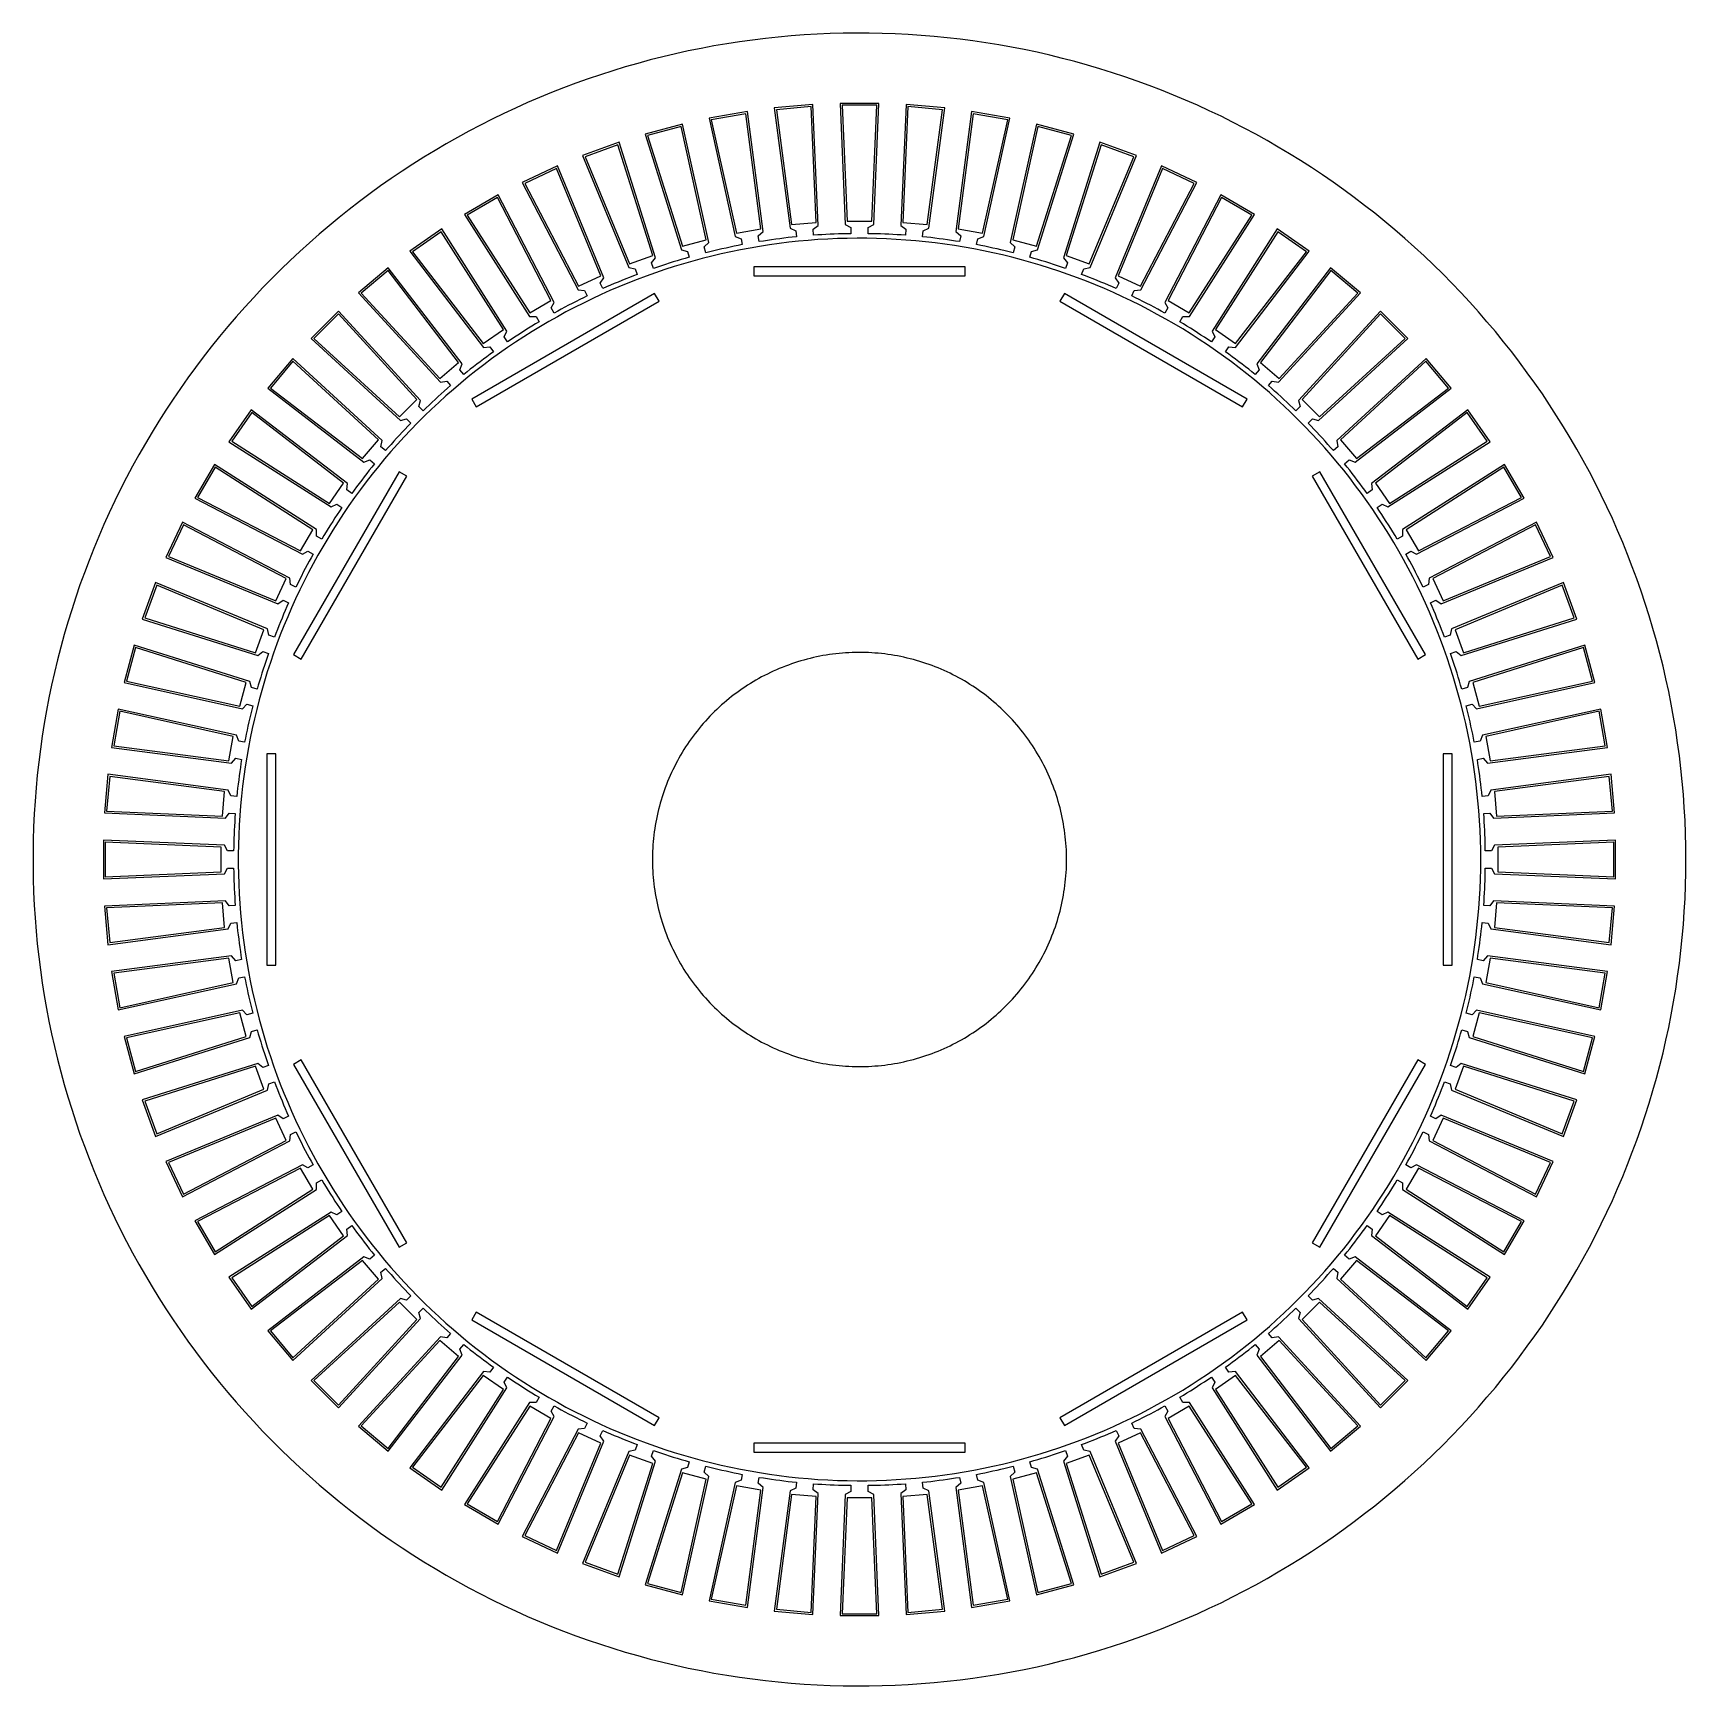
# Model space of a CAD drawing. Header units: metres. Extents: x -126 to 126, y -126 to 126.
import ezdxf

# ---------------------------------------------------------------- set-up
doc = ezdxf.new("R2010")
doc.units = ezdxf.units.M

msp = doc.modelspace()

# ---------------------------------------------------------------- linework, layer by layer
at = {"color": 255}
for points in [[(126.33, 0, 0), (126.31, 1.99, 0), (126.26, 3.98, 0), (126.19, 5.97, 0), (126.08, 7.95, 0), (125.93, 9.94, 0), (125.76, 11.92, 0), (125.56, 13.9, 0), (125.33, 15.87, 0), (125.06, 17.84, 0), (124.76, 19.81, 0), (124.44, 21.77, 0), (124.08, 23.73, 0), (123.69, 25.68, 0), (123.27, 27.63, 0), (122.82, 29.56, 0), (122.34, 31.49, 0), (121.83, 33.42, 0), (121.29, 35.33, 0), (120.71, 37.24, 0), (120.11, 39.13, 0), (119.48, 41.02, 0), (118.82, 42.89, 0), (118.13, 44.76, 0), (117.41, 46.61, 0), (116.66, 48.46, 0), (115.89, 50.29, 0), (115.08, 52.11, 0), (114.24, 53.91, 0), (113.38, 55.71, 0), (112.49, 57.48, 0), (111.57, 59.25, 0), (110.62, 61, 0), (109.65, 62.73, 0), (108.65, 64.45, 0), (107.62, 66.15, 0), (106.56, 67.84, 0), (105.48, 69.51, 0), (104.38, 71.16, 0), (103.24, 72.8, 0), (102.08, 74.41, 0), (100.9, 76.01, 0), (99.69, 77.59, 0), (98.46, 79.15, 0), (97.2, 80.69, 0), (95.91, 82.21, 0), (94.61, 83.71, 0), (93.28, 85.19, 0), (91.92, 86.65, 0), (90.55, 88.09, 0), (89.15, 89.5, 0), (87.73, 90.89, 0), (86.29, 92.26, 0), (84.82, 93.61, 0), (83.34, 94.94, 0), (81.83, 96.24, 0), (80.31, 97.51, 0), (78.76, 98.77, 0), (77.2, 99.99, 0), (75.61, 101.2, 0), (74.01, 102.38, 0), (72.39, 103.53, 0), (70.75, 104.66, 0), (69.09, 105.76, 0), (67.42, 106.83, 0), (65.73, 107.88, 0), (64.02, 108.9, 0), (62.3, 109.9, 0), (60.56, 110.86, 0), (58.81, 111.8, 0), (57.04, 112.72, 0), (55.26, 113.6, 0), (53.46, 114.46, 0), (51.65, 115.28, 0), (49.83, 116.08, 0), (48, 116.85, 0), (46.15, 117.59, 0), (44.29, 118.31, 0), (42.43, 118.99, 0), (40.55, 119.64, 0), (38.66, 120.27, 0), (36.76, 120.86, 0), (34.85, 121.42, 0), (32.94, 121.96, 0), (31.01, 122.46, 0), (29.08, 122.93, 0), (27.14, 123.38, 0), (25.19, 123.79, 0), (23.24, 124.17, 0), (21.28, 124.52, 0), (19.32, 124.84, 0), (17.35, 125.13, 0), (15.38, 125.39, 0), (13.4, 125.61, 0), (11.42, 125.81, 0), (9.44, 125.97, 0), (7.46, 126.11, 0), (5.47, 126.21, 0), (3.48, 126.28, 0), (1.49, 126.32, 0), (-0.5, 126.33, 0), (-2.49, 126.3, 0), (-4.47, 126.25, 0), (-6.46, 126.16, 0), (-8.45, 126.04, 0), (-10.43, 125.89, 0), (-12.41, 125.71, 0), (-14.39, 125.5, 0), (-16.37, 125.26, 0), (-18.34, 124.99, 0), (-20.3, 124.68, 0), (-22.26, 124.35, 0), (-24.22, 123.98, 0), (-26.17, 123.59, 0), (-28.11, 123.16, 0), (-30.05, 122.7, 0), (-31.97, 122.21, 0), (-33.89, 121.69, 0), (-35.81, 121.15, 0), (-37.71, 120.57, 0), (-39.6, 119.96, 0), (-41.49, 119.32, 0), (-43.36, 118.65, 0), (-45.22, 117.95, 0), (-47.08, 117.23, 0), (-48.92, 116.47, 0), (-50.74, 115.69, 0), (-52.56, 114.87, 0), (-54.36, 114.03, 0), (-56.15, 113.16, 0), (-57.93, 112.26, 0), (-59.69, 111.34, 0), (-61.43, 110.38, 0), (-63.16, 109.4, 0), (-64.88, 108.39, 0), (-66.58, 107.36, 0), (-68.26, 106.3, 0), (-69.92, 105.21, 0), (-71.57, 104.09, 0), (-73.2, 102.95, 0), (-74.81, 101.79, 0), (-76.41, 100.6, 0), (-77.98, 99.38, 0), (-79.54, 98.14, 0), (-81.07, 96.88, 0), (-82.59, 95.59, 0), (-84.08, 94.28, 0), (-85.56, 92.94, 0), (-87.01, 91.58, 0), (-88.44, 90.2, 0), (-89.85, 88.8, 0), (-91.24, 87.37, 0), (-92.6, 85.92, 0), (-93.95, 84.45, 0), (-95.26, 82.97, 0), (-96.56, 81.45, 0), (-97.83, 79.92, 0), (-99.08, 78.37, 0), (-100.3, 76.8, 0), (-101.49, 75.22, 0), (-102.67, 73.61, 0), (-103.81, 71.98, 0), (-104.93, 70.34, 0), (-106.03, 68.68, 0), (-107.1, 67, 0), (-108.14, 65.3, 0), (-109.15, 63.59, 0), (-110.14, 61.87, 0), (-111.1, 60.12, 0), (-112.03, 58.37, 0), (-112.94, 56.6, 0), (-113.82, 54.81, 0), (-114.67, 53.01, 0), (-115.49, 51.2, 0), (-116.28, 49.37, 0), (-117.04, 47.54, 0), (-117.77, 45.69, 0), (-118.48, 43.83, 0), (-119.15, 41.96, 0), (-119.8, 40.08, 0), (-120.42, 38.18, 0), (-121, 36.28, 0), (-121.56, 34.37, 0), (-122.09, 32.46, 0), (-122.58, 30.53, 0), (-123.05, 28.59, 0), (-123.48, 26.65, 0), (-123.89, 24.71, 0), (-124.26, 22.75, 0), (-124.6, 20.79, 0), (-124.92, 18.83, 0), (-125.2, 16.86, 0), (-125.45, 14.89, 0), (-125.67, 12.91, 0), (-125.85, 10.93, 0), (-126.01, 8.94, 0), (-126.13, 6.96, 0), (-126.23, 4.97, 0), (-126.29, 2.98, 0), (-126.32, 0.99, 0), (-126.32, -0.99, 0), (-126.29, -2.98, 0), (-126.23, -4.97, 0), (-126.13, -6.96, 0), (-126.01, -8.94, 0), (-125.85, -10.93, 0), (-125.67, -12.91, 0), (-125.45, -14.89, 0), (-125.2, -16.86, 0), (-124.92, -18.83, 0), (-124.6, -20.79, 0), (-124.26, -22.75, 0), (-123.89, -24.71, 0), (-123.48, -26.65, 0), (-123.05, -28.59, 0), (-122.58, -30.53, 0), (-122.09, -32.46, 0), (-121.56, -34.37, 0), (-121, -36.28, 0), (-120.42, -38.18, 0), (-119.8, -40.08, 0), (-119.15, -41.96, 0), (-118.48, -43.83, 0), (-117.77, -45.69, 0), (-117.04, -47.54, 0), (-116.28, -49.37, 0), (-115.49, -51.2, 0), (-114.67, -53.01, 0), (-113.82, -54.81, 0), (-112.94, -56.6, 0), (-112.03, -58.37, 0), (-111.1, -60.12, 0), (-110.14, -61.87, 0), (-109.15, -63.59, 0), (-108.14, -65.3, 0), (-107.1, -67, 0), (-106.03, -68.68, 0), (-104.93, -70.34, 0), (-103.81, -71.98, 0), (-102.67, -73.61, 0), (-101.49, -75.22, 0), (-100.3, -76.8, 0), (-99.08, -78.37, 0), (-97.83, -79.92, 0), (-96.56, -81.45, 0), (-95.26, -82.97, 0), (-93.95, -84.45, 0), (-92.6, -85.92, 0), (-91.24, -87.37, 0), (-89.85, -88.8, 0), (-88.44, -90.2, 0), (-87.01, -91.58, 0), (-85.56, -92.94, 0), (-84.08, -94.28, 0), (-82.59, -95.59, 0), (-81.07, -96.88, 0), (-79.54, -98.14, 0), (-77.98, -99.38, 0), (-76.41, -100.6, 0), (-74.81, -101.79, 0), (-73.2, -102.95, 0), (-71.57, -104.09, 0), (-69.92, -105.21, 0), (-68.26, -106.3, 0), (-66.58, -107.36, 0), (-64.88, -108.39, 0), (-63.16, -109.4, 0), (-61.43, -110.38, 0), (-59.69, -111.34, 0), (-57.93, -112.26, 0), (-56.15, -113.16, 0), (-54.36, -114.03, 0), (-52.56, -114.87, 0), (-50.74, -115.69, 0), (-48.92, -116.47, 0), (-47.08, -117.23, 0), (-45.22, -117.95, 0), (-43.36, -118.65, 0), (-41.49, -119.32, 0), (-39.6, -119.96, 0), (-37.71, -120.57, 0), (-35.81, -121.15, 0), (-33.89, -121.69, 0), (-31.97, -122.21, 0), (-30.05, -122.7, 0), (-28.11, -123.16, 0), (-26.17, -123.59, 0), (-24.22, -123.98, 0), (-22.26, -124.35, 0), (-20.3, -124.68, 0), (-18.34, -124.99, 0), (-16.37, -125.26, 0), (-14.39, -125.5, 0), (-12.41, -125.71, 0), (-10.43, -125.89, 0), (-8.45, -126.04, 0), (-6.46, -126.16, 0), (-4.47, -126.25, 0), (-2.49, -126.3, 0), (-0.5, -126.33, 0), (1.49, -126.32, 0), (3.48, -126.28, 0), (5.47, -126.21, 0), (7.46, -126.11, 0), (9.44, -125.97, 0), (11.42, -125.81, 0), (13.4, -125.61, 0), (15.38, -125.39, 0), (17.35, -125.13, 0), (19.32, -124.84, 0), (21.28, -124.52, 0), (23.24, -124.17, 0), (25.19, -123.79, 0), (27.14, -123.38, 0), (29.08, -122.93, 0), (31.01, -122.46, 0), (32.94, -121.96, 0), (34.85, -121.42, 0), (36.76, -120.86, 0), (38.66, -120.27, 0), (40.55, -119.64, 0), (42.43, -118.99, 0), (44.29, -118.31, 0), (46.15, -117.59, 0), (48, -116.85, 0), (49.83, -116.08, 0), (51.65, -115.28, 0), (53.46, -114.46, 0), (55.26, -113.6, 0), (57.04, -112.72, 0), (58.81, -111.8, 0), (60.56, -110.86, 0), (62.3, -109.9, 0), (64.02, -108.9, 0), (65.73, -107.88, 0), (67.42, -106.83, 0), (69.09, -105.76, 0), (70.75, -104.66, 0), (72.39, -103.53, 0), (74.01, -102.38, 0), (75.61, -101.2, 0), (77.2, -99.99, 0), (78.76, -98.77, 0), (80.31, -97.51, 0), (81.83, -96.24, 0), (83.34, -94.94, 0), (84.82, -93.61, 0), (86.29, -92.26, 0), (87.73, -90.89, 0), (89.15, -89.5, 0), (90.55, -88.09, 0), (91.92, -86.65, 0), (93.28, -85.19, 0), (94.61, -83.71, 0), (95.91, -82.21, 0), (97.2, -80.69, 0), (98.46, -79.15, 0), (99.69, -77.59, 0), (100.9, -76.01, 0), (102.08, -74.41, 0), (103.24, -72.8, 0), (104.38, -71.16, 0), (105.48, -69.51, 0), (106.56, -67.84, 0), (107.62, -66.15, 0), (108.65, -64.45, 0), (109.65, -62.73, 0), (110.62, -61, 0), (111.57, -59.25, 0), (112.49, -57.48, 0), (113.38, -55.71, 0), (114.24, -53.91, 0), (115.08, -52.11, 0), (115.89, -50.29, 0), (116.66, -48.46, 0), (117.41, -46.61, 0), (118.13, -44.76, 0), (118.82, -42.89, 0), (119.48, -41.02, 0), (120.11, -39.13, 0), (120.71, -37.24, 0), (121.29, -35.33, 0), (121.83, -33.42, 0), (122.34, -31.49, 0), (122.82, -29.56, 0), (123.27, -27.63, 0), (123.69, -25.68, 0), (124.08, -23.73, 0), (124.44, -21.77, 0), (124.76, -19.81, 0), (125.06, -17.84, 0), (125.33, -15.87, 0), (125.56, -13.9, 0), (125.76, -11.92, 0), (125.93, -9.94, 0), (126.08, -7.95, 0), (126.19, -5.97, 0), (126.26, -3.98, 0), (126.31, -1.99, 0), (126.33, 0, 0)], [(1.32, 96.58, 0), (2.17, 97.07, 0), (2.97, 115.58, 0), (-2.97, 115.58, 0), (-2.17, 97.07, 0), (-1.32, 96.58, 0), (-1.32, 95.66, 0), (-1.95, 95.65, 0), (-2.59, 95.64, 0), (-3.22, 95.62, 0), (-3.86, 95.59, 0), (-4.49, 95.57, 0), (-5.12, 95.54, 0), (-5.76, 95.5, 0), (-6.39, 95.46, 0), (-7.02, 95.41, 0), (-7.1, 96.33, 0), (-6.3, 96.89, 0), (-7.11, 115.4, 0), (-13.03, 114.88, 0), (-10.62, 96.51, 0), (-9.73, 96.1, 0), (-9.65, 95.18, 0), (-10.28, 95.12, 0), (-10.91, 95.05, 0), (-11.54, 94.97, 0), (-12.17, 94.89, 0), (-12.8, 94.81, 0), (-13.43, 94.73, 0), (-14.06, 94.63, 0), (-14.68, 94.54, 0), (-15.31, 94.44, 0), (-15.47, 95.34, 0), (-14.72, 95.97, 0), (-17.14, 114.34, 0), (-23, 113.31, 0), (-18.99, 95.22, 0), (-18.07, 94.88, 0), (-17.91, 93.98, 0), (-18.54, 93.86, 0), (-19.16, 93.73, 0), (-19.78, 93.61, 0), (-20.4, 93.47, 0), (-21.02, 93.34, 0), (-21.63, 93.19, 0), (-22.25, 93.05, 0), (-22.87, 92.9, 0), (-23.48, 92.75, 0), (-23.72, 93.63, 0), (-23.03, 94.33, 0), (-27.04, 112.41, 0), (-32.78, 110.87, 0), (-27.22, 93.2, 0), (-26.27, 92.95, 0), (-26.04, 92.06, 0), (-26.65, 91.89, 0), (-27.25, 91.71, 0), (-27.86, 91.53, 0), (-28.47, 91.34, 0), (-29.07, 91.15, 0), (-29.67, 90.95, 0), (-30.28, 90.76, 0), (-30.88, 90.55, 0), (-31.48, 90.35, 0), (-31.79, 91.21, 0), (-31.16, 91.96, 0), (-36.74, 109.63, 0), (-42.32, 107.59, 0), (-35.24, 90.48, 0), (-34.27, 90.3, 0), (-33.96, 89.44, 0), (-34.55, 89.22, 0), (-35.14, 88.98, 0), (-35.73, 88.75, 0), (-36.32, 88.51, 0), (-36.9, 88.27, 0), (-37.49, 88.02, 0), (-38.07, 87.77, 0), (-38.65, 87.52, 0), (-39.23, 87.26, 0), (-39.62, 88.09, 0), (-39.06, 88.89, 0), (-46.15, 106.01, 0), (-51.54, 103.5, 0), (-42.99, 87.06, 0), (-42.01, 86.97, 0), (-41.63, 86.14, 0), (-42.2, 85.86, 0), (-42.76, 85.58, 0), (-43.33, 85.3, 0), (-43.9, 85.01, 0), (-44.46, 84.72, 0), (-45.02, 84.42, 0), (-45.58, 84.12, 0), (-46.13, 83.81, 0), (-46.69, 83.51, 0), (-47.15, 84.3, 0), (-46.66, 85.15, 0), (-55.22, 101.58, 0), (-60.36, 98.61, 0), (-50.42, 82.98, 0), (-49.43, 82.98, 0), (-48.98, 82.19, 0), (-49.52, 81.86, 0), (-50.06, 81.53, 0), (-50.6, 81.2, 0), (-51.14, 80.86, 0), (-51.67, 80.52, 0), (-52.2, 80.17, 0), (-52.73, 79.83, 0), (-53.26, 79.48, 0), (-53.79, 79.12, 0), (-54.31, 79.87, 0), (-53.9, 80.76, 0), (-63.86, 96.38, 0), (-68.73, 92.97, 0), (-57.46, 78.27, 0), (-56.48, 78.36, 0), (-55.95, 77.61, 0), (-56.47, 77.23, 0), (-56.98, 76.86, 0), (-57.48, 76.48, 0), (-57.99, 76.09, 0), (-58.49, 75.71, 0), (-58.99, 75.32, 0), (-59.49, 74.93, 0), (-59.99, 74.53, 0), (-60.48, 74.13, 0), (-61.07, 74.83, 0), (-60.73, 75.76, 0), (-72.02, 90.45, 0), (-76.57, 86.63, 0), (-64.06, 72.97, 0), (-63.09, 73.14, 0), (-62.5, 72.43, 0), (-62.98, 72.02, 0), (-63.46, 71.6, 0), (-63.93, 71.18, 0), (-64.4, 70.75, 0), (-64.87, 70.32, 0), (-65.33, 69.89, 0), (-65.8, 69.46, 0), (-66.25, 69.02, 0), (-66.71, 68.58, 0), (-67.36, 69.23, 0), (-67.11, 70.18, 0), (-79.63, 83.83, 0), (-83.83, 79.63, 0), (-70.18, 67.11, 0), (-69.23, 67.36, 0), (-68.58, 66.71, 0), (-69.02, 66.25, 0), (-69.46, 65.8, 0), (-69.89, 65.33, 0), (-70.32, 64.87, 0), (-70.75, 64.4, 0), (-71.18, 63.93, 0), (-71.6, 63.46, 0), (-72.02, 62.98, 0), (-72.43, 62.5, 0), (-73.14, 63.09, 0), (-72.97, 64.06, 0), (-86.63, 76.57, 0), (-90.45, 72.02, 0), (-75.76, 60.73, 0), (-74.83, 61.07, 0), (-74.13, 60.48, 0), (-74.53, 59.99, 0), (-74.93, 59.49, 0), (-75.32, 58.99, 0), (-75.71, 58.49, 0), (-76.09, 57.99, 0), (-76.48, 57.48, 0), (-76.86, 56.98, 0), (-77.23, 56.47, 0), (-77.61, 55.95, 0), (-78.36, 56.48, 0), (-78.27, 57.46, 0), (-92.97, 68.73, 0), (-96.38, 63.86, 0), (-80.76, 53.9, 0), (-79.87, 54.31, 0), (-79.12, 53.79, 0), (-79.48, 53.26, 0), (-79.83, 52.73, 0), (-80.17, 52.2, 0), (-80.52, 51.67, 0), (-80.86, 51.14, 0), (-81.2, 50.6, 0), (-81.53, 50.06, 0), (-81.86, 49.52, 0), (-82.19, 48.98, 0), (-82.98, 49.43, 0), (-82.98, 50.42, 0), (-98.61, 60.36, 0), (-101.58, 55.22, 0), (-85.15, 46.66, 0), (-84.3, 47.15, 0), (-83.51, 46.69, 0), (-83.81, 46.13, 0), (-84.12, 45.58, 0), (-84.42, 45.02, 0), (-84.72, 44.46, 0), (-85.01, 43.9, 0), (-85.3, 43.33, 0), (-85.58, 42.76, 0), (-85.86, 42.2, 0), (-86.14, 41.63, 0), (-86.97, 42.01, 0), (-87.06, 42.99, 0), (-103.5, 51.54, 0), (-106.01, 46.15, 0), (-88.89, 39.06, 0), (-88.09, 39.62, 0), (-87.26, 39.23, 0), (-87.52, 38.65, 0), (-87.77, 38.07, 0), (-88.02, 37.49, 0), (-88.27, 36.9, 0), (-88.51, 36.32, 0), (-88.75, 35.73, 0), (-88.98, 35.14, 0), (-89.22, 34.55, 0), (-89.44, 33.96, 0), (-90.3, 34.27, 0), (-90.48, 35.24, 0), (-107.59, 42.32, 0), (-109.63, 36.74, 0), (-91.96, 31.16, 0), (-91.21, 31.79, 0), (-90.35, 31.48, 0), (-90.55, 30.88, 0), (-90.76, 30.28, 0), (-90.95, 29.67, 0), (-91.15, 29.07, 0), (-91.34, 28.47, 0), (-91.53, 27.86, 0), (-91.71, 27.25, 0), (-91.89, 26.65, 0), (-92.06, 26.04, 0), (-92.95, 26.27, 0), (-93.2, 27.22, 0), (-110.87, 32.78, 0), (-112.41, 27.04, 0), (-94.33, 23.03, 0), (-93.63, 23.72, 0), (-92.75, 23.48, 0), (-92.9, 22.87, 0), (-93.05, 22.25, 0), (-93.19, 21.63, 0), (-93.34, 21.02, 0), (-93.47, 20.4, 0), (-93.61, 19.78, 0), (-93.73, 19.16, 0), (-93.86, 18.54, 0), (-93.98, 17.91, 0), (-94.88, 18.07, 0), (-95.22, 18.99, 0), (-113.31, 23, 0), (-114.34, 17.14, 0), (-95.97, 14.72, 0), (-95.34, 15.47, 0), (-94.44, 15.31, 0), (-94.54, 14.68, 0), (-94.63, 14.06, 0), (-94.73, 13.43, 0), (-94.81, 12.8, 0), (-94.89, 12.17, 0), (-94.97, 11.54, 0), (-95.05, 10.91, 0), (-95.12, 10.28, 0), (-95.18, 9.65, 0), (-96.1, 9.73, 0), (-96.51, 10.62, 0), (-114.88, 13.03, 0), (-115.4, 7.11, 0), (-96.89, 6.3, 0), (-96.33, 7.1, 0), (-95.41, 7.02, 0), (-95.46, 6.39, 0), (-95.5, 5.76, 0), (-95.54, 5.12, 0), (-95.57, 4.49, 0), (-95.59, 3.86, 0), (-95.62, 3.22, 0), (-95.64, 2.59, 0), (-95.65, 1.95, 0), (-95.66, 1.32, 0), (-96.58, 1.32, 0), (-97.07, 2.17, 0), (-115.58, 2.97, 0), (-115.58, -2.97, 0), (-97.07, -2.17, 0), (-96.58, -1.32, 0), (-95.66, -1.32, 0), (-95.65, -1.95, 0), (-95.64, -2.59, 0), (-95.62, -3.22, 0), (-95.59, -3.86, 0), (-95.57, -4.49, 0), (-95.54, -5.12, 0), (-95.5, -5.76, 0), (-95.46, -6.39, 0), (-95.41, -7.02, 0), (-96.33, -7.1, 0), (-96.89, -6.3, 0), (-115.4, -7.11, 0), (-114.88, -13.03, 0), (-96.51, -10.62, 0), (-96.1, -9.73, 0), (-95.18, -9.65, 0), (-95.12, -10.28, 0), (-95.05, -10.91, 0), (-94.97, -11.54, 0), (-94.89, -12.17, 0), (-94.81, -12.8, 0), (-94.73, -13.43, 0), (-94.63, -14.06, 0), (-94.54, -14.68, 0), (-94.44, -15.31, 0), (-95.34, -15.47, 0), (-95.97, -14.72, 0), (-114.34, -17.14, 0), (-113.31, -23, 0), (-95.22, -18.99, 0), (-94.88, -18.07, 0), (-93.98, -17.91, 0), (-93.86, -18.54, 0), (-93.73, -19.16, 0), (-93.61, -19.78, 0), (-93.47, -20.4, 0), (-93.34, -21.02, 0), (-93.19, -21.63, 0), (-93.05, -22.25, 0), (-92.9, -22.87, 0), (-92.75, -23.48, 0), (-93.63, -23.72, 0), (-94.33, -23.03, 0), (-112.41, -27.04, 0), (-110.87, -32.78, 0), (-93.2, -27.22, 0), (-92.95, -26.27, 0), (-92.06, -26.04, 0), (-91.89, -26.65, 0), (-91.71, -27.25, 0), (-91.53, -27.86, 0), (-91.34, -28.47, 0), (-91.15, -29.07, 0), (-90.95, -29.67, 0), (-90.76, -30.28, 0), (-90.55, -30.88, 0), (-90.35, -31.48, 0), (-91.21, -31.79, 0), (-91.96, -31.16, 0), (-109.63, -36.74, 0), (-107.59, -42.32, 0), (-90.48, -35.24, 0), (-90.3, -34.27, 0), (-89.44, -33.96, 0), (-89.22, -34.55, 0), (-88.98, -35.14, 0), (-88.75, -35.73, 0), (-88.51, -36.32, 0), (-88.27, -36.9, 0), (-88.02, -37.49, 0), (-87.77, -38.07, 0), (-87.52, -38.65, 0), (-87.26, -39.23, 0), (-88.09, -39.62, 0), (-88.89, -39.06, 0), (-106.01, -46.15, 0), (-103.5, -51.54, 0), (-87.06, -42.99, 0), (-86.97, -42.01, 0), (-86.14, -41.63, 0), (-85.86, -42.2, 0), (-85.58, -42.76, 0), (-85.3, -43.33, 0), (-85.01, -43.9, 0), (-84.72, -44.46, 0), (-84.42, -45.02, 0), (-84.12, -45.58, 0), (-83.81, -46.13, 0), (-83.51, -46.69, 0), (-84.3, -47.15, 0), (-85.15, -46.66, 0), (-101.58, -55.22, 0), (-98.61, -60.36, 0), (-82.98, -50.42, 0), (-82.98, -49.43, 0), (-82.19, -48.98, 0), (-81.86, -49.52, 0), (-81.53, -50.06, 0), (-81.2, -50.6, 0), (-80.86, -51.14, 0), (-80.52, -51.67, 0), (-80.17, -52.2, 0), (-79.83, -52.73, 0), (-79.48, -53.26, 0), (-79.12, -53.79, 0), (-79.87, -54.31, 0), (-80.76, -53.9, 0), (-96.38, -63.86, 0), (-92.97, -68.73, 0), (-78.27, -57.46, 0), (-78.36, -56.48, 0), (-77.61, -55.95, 0), (-77.23, -56.47, 0), (-76.86, -56.98, 0), (-76.48, -57.48, 0), (-76.09, -57.99, 0), (-75.71, -58.49, 0), (-75.32, -58.99, 0), (-74.93, -59.49, 0), (-74.53, -59.99, 0), (-74.13, -60.48, 0), (-74.83, -61.07, 0), (-75.76, -60.73, 0), (-90.45, -72.02, 0), (-86.63, -76.57, 0), (-72.97, -64.06, 0), (-73.14, -63.09, 0), (-72.43, -62.5, 0), (-72.02, -62.98, 0), (-71.6, -63.46, 0), (-71.18, -63.93, 0), (-70.75, -64.4, 0), (-70.32, -64.87, 0), (-69.89, -65.33, 0), (-69.46, -65.8, 0), (-69.02, -66.25, 0), (-68.58, -66.71, 0), (-69.23, -67.36, 0), (-70.18, -67.11, 0), (-83.83, -79.63, 0), (-79.63, -83.83, 0), (-67.11, -70.18, 0), (-67.36, -69.23, 0), (-66.71, -68.58, 0), (-66.25, -69.02, 0), (-65.8, -69.46, 0), (-65.33, -69.89, 0), (-64.87, -70.32, 0), (-64.4, -70.75, 0), (-63.93, -71.18, 0), (-63.46, -71.6, 0), (-62.98, -72.02, 0), (-62.5, -72.43, 0), (-63.09, -73.14, 0), (-64.06, -72.97, 0), (-76.57, -86.63, 0), (-72.02, -90.45, 0), (-60.73, -75.76, 0), (-61.07, -74.83, 0), (-60.48, -74.13, 0), (-59.99, -74.53, 0), (-59.49, -74.93, 0), (-58.99, -75.32, 0), (-58.49, -75.71, 0), (-57.99, -76.09, 0), (-57.48, -76.48, 0), (-56.98, -76.86, 0), (-56.47, -77.23, 0), (-55.95, -77.61, 0), (-56.48, -78.36, 0), (-57.46, -78.27, 0), (-68.73, -92.97, 0), (-63.86, -96.38, 0), (-53.9, -80.76, 0), (-54.31, -79.87, 0), (-53.79, -79.12, 0), (-53.26, -79.48, 0), (-52.73, -79.83, 0), (-52.2, -80.17, 0), (-51.67, -80.52, 0), (-51.14, -80.86, 0), (-50.6, -81.2, 0), (-50.06, -81.53, 0), (-49.52, -81.86, 0), (-48.98, -82.19, 0), (-49.43, -82.98, 0), (-50.42, -82.98, 0), (-60.36, -98.61, 0), (-55.22, -101.58, 0), (-46.66, -85.15, 0), (-47.15, -84.3, 0), (-46.69, -83.51, 0), (-46.13, -83.81, 0), (-45.58, -84.12, 0), (-45.02, -84.42, 0), (-44.46, -84.72, 0), (-43.9, -85.01, 0), (-43.33, -85.3, 0), (-42.76, -85.58, 0), (-42.2, -85.86, 0), (-41.63, -86.14, 0), (-42.01, -86.97, 0), (-42.99, -87.06, 0), (-51.54, -103.5, 0), (-46.15, -106.01, 0), (-39.06, -88.89, 0), (-39.62, -88.09, 0), (-39.23, -87.26, 0), (-38.65, -87.52, 0), (-38.07, -87.77, 0), (-37.49, -88.02, 0), (-36.9, -88.27, 0), (-36.32, -88.51, 0), (-35.73, -88.75, 0), (-35.14, -88.98, 0), (-34.55, -89.22, 0), (-33.96, -89.44, 0), (-34.27, -90.3, 0), (-35.24, -90.48, 0), (-42.32, -107.59, 0), (-36.74, -109.63, 0), (-31.16, -91.96, 0), (-31.79, -91.21, 0), (-31.48, -90.35, 0), (-30.88, -90.55, 0), (-30.28, -90.76, 0), (-29.67, -90.95, 0), (-29.07, -91.15, 0), (-28.47, -91.34, 0), (-27.86, -91.53, 0), (-27.25, -91.71, 0), (-26.65, -91.89, 0), (-26.04, -92.06, 0), (-26.27, -92.95, 0), (-27.22, -93.2, 0), (-32.78, -110.87, 0), (-27.04, -112.41, 0), (-23.03, -94.33, 0), (-23.72, -93.63, 0), (-23.48, -92.75, 0), (-22.87, -92.9, 0), (-22.25, -93.05, 0), (-21.63, -93.19, 0), (-21.02, -93.34, 0), (-20.4, -93.47, 0), (-19.78, -93.61, 0), (-19.16, -93.73, 0), (-18.54, -93.86, 0), (-17.91, -93.98, 0), (-18.07, -94.88, 0), (-18.99, -95.22, 0), (-23, -113.31, 0), (-17.14, -114.34, 0), (-14.72, -95.97, 0), (-15.47, -95.34, 0), (-15.31, -94.44, 0), (-14.68, -94.54, 0), (-14.06, -94.63, 0), (-13.43, -94.73, 0), (-12.8, -94.81, 0), (-12.17, -94.89, 0), (-11.54, -94.97, 0), (-10.91, -95.05, 0), (-10.28, -95.12, 0), (-9.65, -95.18, 0), (-9.73, -96.1, 0), (-10.62, -96.51, 0), (-13.03, -114.88, 0), (-7.11, -115.4, 0), (-6.3, -96.89, 0), (-7.1, -96.33, 0), (-7.02, -95.41, 0), (-6.39, -95.46, 0), (-5.76, -95.5, 0), (-5.12, -95.54, 0), (-4.49, -95.57, 0), (-3.86, -95.59, 0), (-3.22, -95.62, 0), (-2.59, -95.64, 0), (-1.95, -95.65, 0), (-1.32, -95.66, 0), (-1.32, -96.58, 0), (-2.17, -97.07, 0), (-2.97, -115.58, 0), (2.97, -115.58, 0), (2.17, -97.07, 0), (1.32, -96.58, 0), (1.32, -95.66, 0), (1.95, -95.65, 0), (2.59, -95.64, 0), (3.22, -95.62, 0), (3.86, -95.59, 0), (4.49, -95.57, 0), (5.12, -95.54, 0), (5.76, -95.5, 0), (6.39, -95.46, 0), (7.02, -95.41, 0), (7.1, -96.33, 0), (6.3, -96.89, 0), (7.11, -115.4, 0), (13.03, -114.88, 0), (10.62, -96.51, 0), (9.73, -96.1, 0), (9.65, -95.18, 0), (10.28, -95.12, 0), (10.91, -95.05, 0), (11.54, -94.97, 0), (12.17, -94.89, 0), (12.8, -94.81, 0), (13.43, -94.73, 0), (14.06, -94.63, 0), (14.68, -94.54, 0), (15.31, -94.44, 0), (15.47, -95.34, 0), (14.72, -95.97, 0), (17.14, -114.34, 0), (23, -113.31, 0), (18.99, -95.22, 0), (18.07, -94.88, 0), (17.91, -93.98, 0), (18.54, -93.86, 0), (19.16, -93.73, 0), (19.78, -93.61, 0), (20.4, -93.47, 0), (21.02, -93.34, 0), (21.63, -93.19, 0), (22.25, -93.05, 0), (22.87, -92.9, 0), (23.48, -92.75, 0), (23.72, -93.63, 0), (23.03, -94.33, 0), (27.04, -112.41, 0), (32.78, -110.87, 0), (27.22, -93.2, 0), (26.27, -92.95, 0), (26.04, -92.06, 0), (26.65, -91.89, 0), (27.25, -91.71, 0), (27.86, -91.53, 0), (28.47, -91.34, 0), (29.07, -91.15, 0), (29.67, -90.95, 0), (30.28, -90.76, 0), (30.88, -90.55, 0), (31.48, -90.35, 0), (31.79, -91.21, 0), (31.16, -91.96, 0), (36.74, -109.63, 0), (42.32, -107.59, 0), (35.24, -90.48, 0), (34.27, -90.3, 0), (33.96, -89.44, 0), (34.55, -89.22, 0), (35.14, -88.98, 0), (35.73, -88.75, 0), (36.32, -88.51, 0), (36.9, -88.27, 0), (37.49, -88.02, 0), (38.07, -87.77, 0), (38.65, -87.52, 0), (39.23, -87.26, 0), (39.62, -88.09, 0), (39.06, -88.89, 0), (46.15, -106.01, 0), (51.54, -103.5, 0), (42.99, -87.06, 0), (42.01, -86.97, 0), (41.63, -86.14, 0), (42.2, -85.86, 0), (42.76, -85.58, 0), (43.33, -85.3, 0), (43.9, -85.01, 0), (44.46, -84.72, 0), (45.02, -84.42, 0), (45.58, -84.12, 0), (46.13, -83.81, 0), (46.69, -83.51, 0), (47.15, -84.3, 0), (46.66, -85.15, 0), (55.22, -101.58, 0), (60.36, -98.61, 0), (50.42, -82.98, 0), (49.43, -82.98, 0), (48.98, -82.19, 0), (49.52, -81.86, 0), (50.06, -81.53, 0), (50.6, -81.2, 0), (51.14, -80.86, 0), (51.67, -80.52, 0), (52.2, -80.17, 0), (52.73, -79.83, 0), (53.26, -79.48, 0), (53.79, -79.12, 0), (54.31, -79.87, 0), (53.9, -80.76, 0), (63.86, -96.38, 0), (68.73, -92.97, 0), (57.46, -78.27, 0), (56.48, -78.36, 0), (55.95, -77.61, 0), (56.47, -77.23, 0), (56.98, -76.86, 0), (57.48, -76.48, 0), (57.99, -76.09, 0), (58.49, -75.71, 0), (58.99, -75.32, 0), (59.49, -74.93, 0), (59.99, -74.53, 0), (60.48, -74.13, 0), (61.07, -74.83, 0), (60.73, -75.76, 0), (72.02, -90.45, 0), (76.57, -86.63, 0), (64.06, -72.97, 0), (63.09, -73.14, 0), (62.5, -72.43, 0), (62.98, -72.02, 0), (63.46, -71.6, 0), (63.93, -71.18, 0), (64.4, -70.75, 0), (64.87, -70.32, 0), (65.33, -69.89, 0), (65.8, -69.46, 0), (66.25, -69.02, 0), (66.71, -68.58, 0), (67.36, -69.23, 0), (67.11, -70.18, 0), (79.63, -83.83, 0), (83.83, -79.63, 0), (70.18, -67.11, 0), (69.23, -67.36, 0), (68.58, -66.71, 0), (69.02, -66.25, 0), (69.46, -65.8, 0), (69.89, -65.33, 0), (70.32, -64.87, 0), (70.75, -64.4, 0), (71.18, -63.93, 0), (71.6, -63.46, 0), (72.02, -62.98, 0), (72.43, -62.5, 0), (73.14, -63.09, 0), (72.97, -64.06, 0), (86.63, -76.57, 0), (90.45, -72.02, 0), (75.76, -60.73, 0), (74.83, -61.07, 0), (74.13, -60.48, 0), (74.53, -59.99, 0), (74.93, -59.49, 0), (75.32, -58.99, 0), (75.71, -58.49, 0), (76.09, -57.99, 0), (76.48, -57.48, 0), (76.86, -56.98, 0), (77.23, -56.47, 0), (77.61, -55.95, 0), (78.36, -56.48, 0), (78.27, -57.46, 0), (92.97, -68.73, 0), (96.38, -63.86, 0), (80.76, -53.9, 0), (79.87, -54.31, 0), (79.12, -53.79, 0), (79.48, -53.26, 0), (79.83, -52.73, 0), (80.17, -52.2, 0), (80.52, -51.67, 0), (80.86, -51.14, 0), (81.2, -50.6, 0), (81.53, -50.06, 0), (81.86, -49.52, 0), (82.19, -48.98, 0), (82.98, -49.43, 0), (82.98, -50.42, 0), (98.61, -60.36, 0), (101.58, -55.22, 0), (85.15, -46.66, 0), (84.3, -47.15, 0), (83.51, -46.69, 0), (83.81, -46.13, 0), (84.12, -45.58, 0), (84.42, -45.02, 0), (84.72, -44.46, 0), (85.01, -43.9, 0), (85.3, -43.33, 0), (85.58, -42.76, 0), (85.86, -42.2, 0), (86.14, -41.63, 0), (86.97, -42.01, 0), (87.06, -42.99, 0), (103.5, -51.54, 0), (106.01, -46.15, 0), (88.89, -39.06, 0), (88.09, -39.62, 0), (87.26, -39.23, 0), (87.52, -38.65, 0), (87.77, -38.07, 0), (88.02, -37.49, 0), (88.27, -36.9, 0), (88.51, -36.32, 0), (88.75, -35.73, 0), (88.98, -35.14, 0), (89.22, -34.55, 0), (89.44, -33.96, 0), (90.3, -34.27, 0), (90.48, -35.24, 0), (107.59, -42.32, 0), (109.63, -36.74, 0), (91.96, -31.16, 0), (91.21, -31.79, 0), (90.35, -31.48, 0), (90.55, -30.88, 0), (90.76, -30.28, 0), (90.95, -29.67, 0), (91.15, -29.07, 0), (91.34, -28.47, 0), (91.53, -27.86, 0), (91.71, -27.25, 0), (91.89, -26.65, 0), (92.06, -26.04, 0), (92.95, -26.27, 0), (93.2, -27.22, 0), (110.87, -32.78, 0), (112.41, -27.04, 0), (94.33, -23.03, 0), (93.63, -23.72, 0), (92.75, -23.48, 0), (92.9, -22.87, 0), (93.05, -22.25, 0), (93.19, -21.63, 0), (93.34, -21.02, 0), (93.47, -20.4, 0), (93.61, -19.78, 0), (93.73, -19.16, 0), (93.86, -18.54, 0), (93.98, -17.91, 0), (94.88, -18.07, 0), (95.22, -18.99, 0), (113.31, -23, 0), (114.34, -17.14, 0), (95.97, -14.72, 0), (95.34, -15.47, 0), (94.44, -15.31, 0), (94.54, -14.68, 0), (94.63, -14.06, 0), (94.73, -13.43, 0), (94.81, -12.8, 0), (94.89, -12.17, 0), (94.97, -11.54, 0), (95.05, -10.91, 0), (95.12, -10.28, 0), (95.18, -9.65, 0), (96.1, -9.73, 0), (96.51, -10.62, 0), (114.88, -13.03, 0), (115.4, -7.11, 0), (96.89, -6.3, 0), (96.33, -7.1, 0), (95.41, -7.02, 0), (95.46, -6.39, 0), (95.5, -5.76, 0), (95.54, -5.12, 0), (95.57, -4.49, 0), (95.59, -3.86, 0), (95.62, -3.22, 0), (95.64, -2.59, 0), (95.65, -1.95, 0), (95.66, -1.32, 0), (96.58, -1.32, 0), (97.07, -2.17, 0), (115.58, -2.97, 0), (115.58, 2.97, 0), (97.07, 2.17, 0), (96.58, 1.32, 0), (95.66, 1.32, 0), (95.65, 1.95, 0), (95.64, 2.59, 0), (95.62, 3.22, 0), (95.59, 3.86, 0), (95.57, 4.49, 0), (95.54, 5.12, 0), (95.5, 5.76, 0), (95.46, 6.39, 0), (95.41, 7.02, 0), (96.33, 7.1, 0), (96.89, 6.3, 0), (115.4, 7.11, 0), (114.88, 13.03, 0), (96.51, 10.62, 0), (96.1, 9.73, 0), (95.18, 9.65, 0), (95.12, 10.28, 0), (95.05, 10.91, 0), (94.97, 11.54, 0), (94.89, 12.17, 0), (94.81, 12.8, 0), (94.73, 13.43, 0), (94.63, 14.06, 0), (94.54, 14.68, 0), (94.44, 15.31, 0), (95.34, 15.47, 0), (95.97, 14.72, 0), (114.34, 17.14, 0), (113.31, 23, 0), (95.22, 18.99, 0), (94.88, 18.07, 0), (93.98, 17.91, 0), (93.86, 18.54, 0), (93.73, 19.16, 0), (93.61, 19.78, 0), (93.47, 20.4, 0), (93.34, 21.02, 0), (93.19, 21.63, 0), (93.05, 22.25, 0), (92.9, 22.87, 0), (92.75, 23.48, 0), (93.63, 23.72, 0), (94.33, 23.03, 0), (112.41, 27.04, 0), (110.87, 32.78, 0), (93.2, 27.22, 0), (92.95, 26.27, 0), (92.06, 26.04, 0), (91.89, 26.65, 0), (91.71, 27.25, 0), (91.53, 27.86, 0), (91.34, 28.47, 0), (91.15, 29.07, 0), (90.95, 29.67, 0), (90.76, 30.28, 0), (90.55, 30.88, 0), (90.35, 31.48, 0), (91.21, 31.79, 0), (91.96, 31.16, 0), (109.63, 36.74, 0), (107.59, 42.32, 0), (90.48, 35.24, 0), (90.3, 34.27, 0), (89.44, 33.96, 0), (89.22, 34.55, 0), (88.98, 35.14, 0), (88.75, 35.73, 0), (88.51, 36.32, 0), (88.27, 36.9, 0), (88.02, 37.49, 0), (87.77, 38.07, 0), (87.52, 38.65, 0), (87.26, 39.23, 0), (88.09, 39.62, 0), (88.89, 39.06, 0), (106.01, 46.15, 0), (103.5, 51.54, 0), (87.06, 42.99, 0), (86.97, 42.01, 0), (86.14, 41.63, 0), (85.86, 42.2, 0), (85.58, 42.76, 0), (85.3, 43.33, 0), (85.01, 43.9, 0), (84.72, 44.46, 0), (84.42, 45.02, 0), (84.12, 45.58, 0), (83.81, 46.13, 0), (83.51, 46.69, 0), (84.3, 47.15, 0), (85.15, 46.66, 0), (101.58, 55.22, 0), (98.61, 60.36, 0), (82.98, 50.42, 0), (82.98, 49.43, 0), (82.19, 48.98, 0), (81.86, 49.52, 0), (81.53, 50.06, 0), (81.2, 50.6, 0), (80.86, 51.14, 0), (80.52, 51.67, 0), (80.17, 52.2, 0), (79.83, 52.73, 0), (79.48, 53.26, 0), (79.12, 53.79, 0), (79.87, 54.31, 0), (80.76, 53.9, 0), (96.38, 63.86, 0), (92.97, 68.73, 0), (78.27, 57.46, 0), (78.36, 56.48, 0), (77.61, 55.95, 0), (77.23, 56.47, 0), (76.86, 56.98, 0), (76.48, 57.48, 0), (76.09, 57.99, 0), (75.71, 58.49, 0), (75.32, 58.99, 0), (74.93, 59.49, 0), (74.53, 59.99, 0), (74.13, 60.48, 0), (74.83, 61.07, 0), (75.76, 60.73, 0), (90.45, 72.02, 0), (86.63, 76.57, 0), (72.97, 64.06, 0), (73.14, 63.09, 0), (72.43, 62.5, 0), (72.02, 62.98, 0), (71.6, 63.46, 0), (71.18, 63.93, 0), (70.75, 64.4, 0), (70.32, 64.87, 0), (69.89, 65.33, 0), (69.46, 65.8, 0), (69.02, 66.25, 0), (68.58, 66.71, 0), (69.23, 67.36, 0), (70.18, 67.11, 0), (83.83, 79.63, 0), (79.63, 83.83, 0), (67.11, 70.18, 0), (67.36, 69.23, 0), (66.71, 68.58, 0), (66.25, 69.02, 0), (65.8, 69.46, 0), (65.33, 69.89, 0), (64.87, 70.32, 0), (64.4, 70.75, 0), (63.93, 71.18, 0), (63.46, 71.6, 0), (62.98, 72.02, 0), (62.5, 72.43, 0), (63.09, 73.14, 0), (64.06, 72.97, 0), (76.57, 86.63, 0), (72.02, 90.45, 0), (60.73, 75.76, 0), (61.07, 74.83, 0), (60.48, 74.13, 0), (59.99, 74.53, 0), (59.49, 74.93, 0), (58.99, 75.32, 0), (58.49, 75.71, 0), (57.99, 76.09, 0), (57.48, 76.48, 0), (56.98, 76.86, 0), (56.47, 77.23, 0), (55.95, 77.61, 0), (56.48, 78.36, 0), (57.46, 78.27, 0), (68.73, 92.97, 0), (63.86, 96.38, 0), (53.9, 80.76, 0), (54.31, 79.87, 0), (53.79, 79.12, 0), (53.26, 79.48, 0), (52.73, 79.83, 0), (52.2, 80.17, 0), (51.67, 80.52, 0), (51.14, 80.86, 0), (50.6, 81.2, 0), (50.06, 81.53, 0), (49.52, 81.86, 0), (48.98, 82.19, 0), (49.43, 82.98, 0), (50.42, 82.98, 0), (60.36, 98.61, 0), (55.22, 101.58, 0), (46.66, 85.15, 0), (47.15, 84.3, 0), (46.69, 83.51, 0), (46.13, 83.81, 0), (45.58, 84.12, 0), (45.02, 84.42, 0), (44.46, 84.72, 0), (43.9, 85.01, 0), (43.33, 85.3, 0), (42.76, 85.58, 0), (42.2, 85.86, 0), (41.63, 86.14, 0), (42.01, 86.97, 0), (42.99, 87.06, 0), (51.54, 103.5, 0), (46.15, 106.01, 0), (39.06, 88.89, 0), (39.62, 88.09, 0), (39.23, 87.26, 0), (38.65, 87.52, 0), (38.07, 87.77, 0), (37.49, 88.02, 0), (36.9, 88.27, 0), (36.32, 88.51, 0), (35.73, 88.75, 0), (35.14, 88.98, 0), (34.55, 89.22, 0), (33.96, 89.44, 0), (34.27, 90.3, 0), (35.24, 90.48, 0), (42.32, 107.59, 0), (36.74, 109.63, 0), (31.16, 91.96, 0), (31.79, 91.21, 0), (31.48, 90.35, 0), (30.88, 90.55, 0), (30.28, 90.76, 0), (29.67, 90.95, 0), (29.07, 91.15, 0), (28.47, 91.34, 0), (27.86, 91.53, 0), (27.25, 91.71, 0), (26.65, 91.89, 0), (26.04, 92.06, 0), (26.27, 92.95, 0), (27.22, 93.2, 0), (32.78, 110.87, 0), (27.04, 112.41, 0), (23.03, 94.33, 0), (23.72, 93.63, 0), (23.48, 92.75, 0), (22.87, 92.9, 0), (22.25, 93.05, 0), (21.63, 93.19, 0), (21.02, 93.34, 0), (20.4, 93.47, 0), (19.78, 93.61, 0), (19.16, 93.73, 0), (18.54, 93.86, 0), (17.91, 93.98, 0), (18.07, 94.88, 0), (18.99, 95.22, 0), (23, 113.31, 0), (17.14, 114.34, 0), (14.72, 95.97, 0), (15.47, 95.34, 0), (15.31, 94.44, 0), (14.68, 94.54, 0), (14.06, 94.63, 0), (13.43, 94.73, 0), (12.8, 94.81, 0), (12.17, 94.89, 0), (11.54, 94.97, 0), (10.91, 95.05, 0), (10.28, 95.12, 0), (9.65, 95.18, 0), (9.73, 96.1, 0), (10.62, 96.51, 0), (13.03, 114.88, 0), (7.11, 115.4, 0), (6.3, 96.89, 0), (7.1, 96.33, 0), (7.02, 95.41, 0), (6.39, 95.46, 0), (5.76, 95.5, 0), (5.12, 95.54, 0), (4.49, 95.57, 0), (3.86, 95.59, 0), (3.22, 95.62, 0), (2.59, 95.64, 0), (1.95, 95.65, 0), (1.32, 95.66, 0), (1.32, 96.58, 0)], [(-15.1, 96.41, 0), (-17.39, 113.99, 0), (-22.65, 113.07, 0), (-18.79, 95.76, 0), (-15.1, 96.41, 0)], [(-6.64, 97.36, 0), (-7.39, 115.08, 0), (-12.71, 114.61, 0), (-10.37, 97.04, 0), (-6.64, 97.36, 0)], [(1.87, 97.57, 0), (2.67, 115.28, 0), (-2.67, 115.28, 0), (-1.87, 97.57, 0), (1.87, 97.57, 0)], [(10.37, 97.04, 0), (12.71, 114.61, 0), (7.39, 115.08, 0), (6.64, 97.36, 0), (10.37, 97.04, 0)], [(18.79, 95.76, 0), (22.65, 113.07, 0), (17.39, 113.99, 0), (15.1, 96.41, 0), (18.79, 95.76, 0)], [(-23.45, 94.73, 0), (-27.26, 112.04, 0), (-32.42, 110.66, 0), (-27.06, 93.76, 0), (-23.45, 94.73, 0)], [(27.06, 93.76, 0), (32.42, 110.66, 0), (27.26, 112.04, 0), (23.45, 94.73, 0), (27.06, 93.76, 0)], [(-31.61, 92.33, 0), (-36.92, 109.24, 0), (-41.94, 107.42, 0), (-35.13, 91.05, 0), (-31.61, 92.33, 0)], [(35.13, 91.05, 0), (41.94, 107.42, 0), (36.92, 109.24, 0), (31.61, 92.33, 0), (35.13, 91.05, 0)], [(-39.54, 89.22, 0), (-46.3, 105.61, 0), (-51.14, 103.35, 0), (-42.93, 87.64, 0), (-39.54, 89.22, 0)], [(42.93, 87.64, 0), (51.14, 103.35, 0), (46.3, 105.61, 0), (39.54, 89.22, 0), (42.93, 87.64, 0)], [(-47.17, 85.44, 0), (-55.33, 101.17, 0), (-59.95, 98.5, 0), (-50.41, 83.56, 0), (-47.17, 85.44, 0)], [(50.41, 83.56, 0), (59.95, 98.5, 0), (55.33, 101.17, 0), (47.17, 85.44, 0), (50.41, 83.56, 0)], [(94.96, 0, 0), (94.95, 1.5, 0), (94.91, 2.99, 0), (94.85, 4.48, 0), (94.77, 5.98, 0), (94.66, 7.47, 0), (94.53, 8.96, 0), (94.38, 10.45, 0), (94.21, 11.93, 0), (94.01, 13.41, 0), (93.78, 14.89, 0), (93.54, 16.37, 0), (93.27, 17.84, 0), (92.97, 19.3, 0), (92.66, 20.77, 0), (92.32, 22.22, 0), (91.96, 23.67, 0), (91.58, 25.12, 0), (91.17, 26.56, 0), (90.74, 27.99, 0), (90.29, 29.41, 0), (89.81, 30.83, 0), (89.32, 32.24, 0), (88.8, 33.65, 0), (88.26, 35.04, 0), (87.69, 36.43, 0), (87.11, 37.8, 0), (86.5, 39.17, 0), (85.88, 40.53, 0), (85.23, 41.87, 0), (84.56, 43.21, 0), (83.87, 44.54, 0), (83.15, 45.85, 0), (82.42, 47.15, 0), (81.67, 48.45, 0), (80.9, 49.73, 0), (80.1, 50.99, 0), (79.29, 52.25, 0), (78.46, 53.49, 0), (77.61, 54.72, 0), (76.73, 55.94, 0), (75.84, 57.14, 0), (74.93, 58.32, 0), (74.01, 59.5, 0), (73.06, 60.65, 0), (72.1, 61.8, 0), (71.11, 62.93, 0), (70.12, 64.04, 0), (69.1, 65.13, 0), (68.06, 66.21, 0), (67.01, 67.28, 0), (65.95, 68.32, 0), (64.86, 69.35, 0), (63.76, 70.37, 0), (62.65, 71.36, 0), (61.51, 72.34, 0), (60.37, 73.3, 0), (59.21, 74.24, 0), (58.03, 75.16, 0), (56.84, 76.07, 0), (55.63, 76.95, 0), (54.41, 77.82, 0), (53.18, 78.67, 0), (51.94, 79.5, 0), (50.68, 80.3, 0), (49.41, 81.09, 0), (48.12, 81.86, 0), (46.83, 82.61, 0), (45.52, 83.33, 0), (44.21, 84.04, 0), (42.88, 84.73, 0), (41.54, 85.39, 0), (40.19, 86.03, 0), (38.83, 86.66, 0), (37.46, 87.26, 0), (36.08, 87.84, 0), (34.69, 88.39, 0), (33.3, 88.93, 0), (31.89, 89.44, 0), (30.48, 89.93, 0), (29.06, 90.4, 0), (27.63, 90.85, 0), (26.2, 91.27, 0), (24.76, 91.67, 0), (23.31, 92.05, 0), (21.86, 92.41, 0), (20.4, 92.74, 0), (18.94, 93.05, 0), (17.47, 93.34, 0), (16, 93.6, 0), (14.52, 93.84, 0), (13.04, 94.06, 0), (11.56, 94.25, 0), (10.07, 94.42, 0), (8.59, 94.57, 0), (7.1, 94.69, 0), (5.6, 94.79, 0), (4.11, 94.87, 0), (2.62, 94.92, 0), (1.12, 94.95, 0), (-0.37, 94.96, 0), (-1.87, 94.94, 0), (-3.36, 94.9, 0), (-4.86, 94.83, 0), (-6.35, 94.75, 0), (-7.84, 94.63, 0), (-9.33, 94.5, 0), (-10.82, 94.34, 0), (-12.3, 94.16, 0), (-13.78, 93.95, 0), (-15.26, 93.72, 0), (-16.73, 93.47, 0), (-18.2, 93.2, 0), (-19.67, 92.9, 0), (-21.13, 92.58, 0), (-22.59, 92.23, 0), (-24.03, 91.87, 0), (-25.48, 91.48, 0), (-26.92, 91.06, 0), (-28.35, 90.63, 0), (-29.77, 90.17, 0), (-31.19, 89.69, 0), (-32.59, 89.19, 0), (-33.99, 88.66, 0), (-35.39, 88.12, 0), (-36.77, 87.55, 0), (-38.14, 86.96, 0), (-39.51, 86.35, 0), (-40.86, 85.72, 0), (-42.21, 85.06, 0), (-43.54, 84.39, 0), (-44.87, 83.69, 0), (-46.18, 82.97, 0), (-47.48, 82.24, 0), (-48.77, 81.48, 0), (-50.04, 80.7, 0), (-51.31, 79.9, 0), (-52.56, 79.08, 0), (-53.8, 78.25, 0), (-55.03, 77.39, 0), (-56.24, 76.51, 0), (-57.44, 75.62, 0), (-58.62, 74.7, 0), (-59.79, 73.77, 0), (-60.94, 72.82, 0), (-62.08, 71.85, 0), (-63.21, 70.87, 0), (-64.31, 69.86, 0), (-65.41, 68.84, 0), (-66.48, 67.8, 0), (-67.54, 66.75, 0), (-68.58, 65.68, 0), (-69.61, 64.59, 0), (-70.62, 63.48, 0), (-71.61, 62.36, 0), (-72.58, 61.23, 0), (-73.54, 60.08, 0), (-74.47, 58.91, 0), (-75.39, 57.73, 0), (-76.29, 56.54, 0), (-77.17, 55.33, 0), (-78.03, 54.11, 0), (-78.88, 52.87, 0), (-79.7, 51.62, 0), (-80.5, 50.36, 0), (-81.29, 49.09, 0), (-82.05, 47.8, 0), (-82.79, 46.5, 0), (-83.51, 45.19, 0), (-84.21, 43.87, 0), (-84.89, 42.54, 0), (-85.55, 41.2, 0), (-86.19, 39.85, 0), (-86.81, 38.49, 0), (-87.4, 37.11, 0), (-87.98, 35.73, 0), (-88.53, 34.34, 0), (-89.06, 32.95, 0), (-89.57, 31.54, 0), (-90.05, 30.12, 0), (-90.52, 28.7, 0), (-90.96, 27.27, 0), (-91.37, 25.84, 0), (-91.77, 24.4, 0), (-92.14, 22.95, 0), (-92.49, 21.49, 0), (-92.82, 20.04, 0), (-93.12, 18.57, 0), (-93.4, 17.1, 0), (-93.66, 15.63, 0), (-93.9, 14.15, 0), (-94.11, 12.67, 0), (-94.3, 11.19, 0), (-94.46, 9.7, 0), (-94.6, 8.21, 0), (-94.72, 6.72, 0), (-94.81, 5.23, 0), (-94.88, 3.74, 0), (-94.93, 2.24, 0), (-94.95, 0.75, 0), (-94.95, -0.75, 0), (-94.93, -2.24, 0), (-94.88, -3.74, 0), (-94.81, -5.23, 0), (-94.72, -6.72, 0), (-94.6, -8.21, 0), (-94.46, -9.7, 0), (-94.3, -11.19, 0), (-94.11, -12.67, 0), (-93.9, -14.15, 0), (-93.66, -15.63, 0), (-93.4, -17.1, 0), (-93.12, -18.57, 0), (-92.82, -20.04, 0), (-92.49, -21.49, 0), (-92.14, -22.95, 0), (-91.77, -24.4, 0), (-91.37, -25.84, 0), (-90.96, -27.27, 0), (-90.52, -28.7, 0), (-90.05, -30.12, 0), (-89.57, -31.54, 0), (-89.06, -32.95, 0), (-88.53, -34.34, 0), (-87.98, -35.73, 0), (-87.4, -37.11, 0), (-86.81, -38.49, 0), (-86.19, -39.85, 0), (-85.55, -41.2, 0), (-84.89, -42.54, 0), (-84.21, -43.87, 0), (-83.51, -45.19, 0), (-82.79, -46.5, 0), (-82.05, -47.8, 0), (-81.29, -49.09, 0), (-80.5, -50.36, 0), (-79.7, -51.62, 0), (-78.88, -52.87, 0), (-78.03, -54.11, 0), (-77.17, -55.33, 0), (-76.29, -56.54, 0), (-75.39, -57.73, 0), (-74.47, -58.91, 0), (-73.54, -60.08, 0), (-72.58, -61.23, 0), (-71.61, -62.36, 0), (-70.62, -63.48, 0), (-69.61, -64.59, 0), (-68.58, -65.68, 0), (-67.54, -66.75, 0), (-66.48, -67.8, 0), (-65.41, -68.84, 0), (-64.31, -69.86, 0), (-63.21, -70.87, 0), (-62.08, -71.85, 0), (-60.94, -72.82, 0), (-59.79, -73.77, 0), (-58.62, -74.7, 0), (-57.44, -75.62, 0), (-56.24, -76.51, 0), (-55.03, -77.39, 0), (-53.8, -78.25, 0), (-52.56, -79.08, 0), (-51.31, -79.9, 0), (-50.04, -80.7, 0), (-48.77, -81.48, 0), (-47.48, -82.24, 0), (-46.18, -82.97, 0), (-44.87, -83.69, 0), (-43.54, -84.39, 0), (-42.21, -85.06, 0), (-40.86, -85.72, 0), (-39.51, -86.35, 0), (-38.14, -86.96, 0), (-36.77, -87.55, 0), (-35.39, -88.12, 0), (-33.99, -88.66, 0), (-32.59, -89.19, 0), (-31.19, -89.69, 0), (-29.77, -90.17, 0), (-28.35, -90.63, 0), (-26.92, -91.06, 0), (-25.48, -91.48, 0), (-24.03, -91.87, 0), (-22.59, -92.23, 0), (-21.13, -92.58, 0), (-19.67, -92.9, 0), (-18.2, -93.2, 0), (-16.73, -93.47, 0), (-15.26, -93.72, 0), (-13.78, -93.95, 0), (-12.3, -94.16, 0), (-10.82, -94.34, 0), (-9.33, -94.5, 0), (-7.84, -94.63, 0), (-6.35, -94.75, 0), (-4.86, -94.83, 0), (-3.36, -94.9, 0), (-1.87, -94.94, 0), (-0.37, -94.96, 0), (1.12, -94.95, 0), (2.62, -94.92, 0), (4.11, -94.87, 0), (5.6, -94.79, 0), (7.1, -94.69, 0), (8.59, -94.57, 0), (10.07, -94.42, 0), (11.56, -94.25, 0), (13.04, -94.06, 0), (14.52, -93.84, 0), (16, -93.6, 0), (17.47, -93.34, 0), (18.94, -93.05, 0), (20.4, -92.74, 0), (21.86, -92.41, 0), (23.31, -92.05, 0), (24.76, -91.67, 0), (26.2, -91.27, 0), (27.63, -90.85, 0), (29.06, -90.4, 0), (30.48, -89.93, 0), (31.89, -89.44, 0), (33.3, -88.93, 0), (34.69, -88.39, 0), (36.08, -87.84, 0), (37.46, -87.26, 0), (38.83, -86.66, 0), (40.19, -86.03, 0), (41.54, -85.39, 0), (42.88, -84.73, 0), (44.21, -84.04, 0), (45.52, -83.33, 0), (46.83, -82.61, 0), (48.12, -81.86, 0), (49.41, -81.09, 0), (50.68, -80.3, 0), (51.94, -79.5, 0), (53.18, -78.67, 0), (54.41, -77.82, 0), (55.63, -76.95, 0), (56.84, -76.07, 0), (58.03, -75.16, 0), (59.21, -74.24, 0), (60.37, -73.3, 0), (61.51, -72.34, 0), (62.65, -71.36, 0), (63.76, -70.37, 0), (64.86, -69.35, 0), (65.95, -68.32, 0), (67.01, -67.28, 0), (68.06, -66.21, 0), (69.1, -65.13, 0), (70.12, -64.04, 0), (71.11, -62.93, 0), (72.1, -61.8, 0), (73.06, -60.65, 0), (74.01, -59.5, 0), (74.93, -58.32, 0), (75.84, -57.14, 0), (76.73, -55.94, 0), (77.61, -54.72, 0), (78.46, -53.49, 0), (79.29, -52.25, 0), (80.1, -50.99, 0), (80.9, -49.73, 0), (81.67, -48.45, 0), (82.42, -47.15, 0), (83.15, -45.85, 0), (83.87, -44.54, 0), (84.56, -43.21, 0), (85.23, -41.87, 0), (85.88, -40.53, 0), (86.5, -39.17, 0), (87.11, -37.8, 0), (87.69, -36.43, 0), (88.26, -35.04, 0), (88.8, -33.65, 0), (89.32, -32.24, 0), (89.81, -30.83, 0), (90.29, -29.41, 0), (90.74, -27.99, 0), (91.17, -26.56, 0), (91.58, -25.12, 0), (91.96, -23.67, 0), (92.32, -22.22, 0), (92.66, -20.77, 0), (92.97, -19.3, 0), (93.27, -17.84, 0), (93.54, -16.37, 0), (93.78, -14.89, 0), (94.01, -13.41, 0), (94.21, -11.93, 0), (94.38, -10.45, 0), (94.53, -8.96, 0), (94.66, -7.47, 0), (94.77, -5.98, 0), (94.85, -4.48, 0), (94.91, -2.99, 0), (94.95, -1.5, 0), (94.96, 0, 0)], [(-54.43, 81, 0), (-63.93, 95.96, 0), (-68.31, 92.9, 0), (-57.5, 78.85, 0), (-54.43, 81, 0)], [(57.5, 78.85, 0), (68.31, 92.9, 0), (63.93, 95.96, 0), (54.43, 81, 0), (57.5, 78.85, 0)], [(-61.28, 75.95, 0), (-72.06, 90.03, 0), (-76.15, 86.59, 0), (-64.15, 73.54, 0), (-61.28, 75.95, 0)], [(16.13, 89.21, 0), (16.13, 90.58, 0), (-16.13, 90.58, 0), (-16.13, 89.21, 0), (16.13, 89.21, 0)], [(64.15, 73.54, 0), (76.15, 86.59, 0), (72.06, 90.03, 0), (61.28, 75.95, 0), (64.15, 73.54, 0)], [(-30.64, 85.32, 0), (-31.32, 86.51, 0), (-59.26, 70.38, 0), (-58.57, 69.19, 0), (-30.64, 85.32, 0)], [(58.57, 69.19, 0), (59.26, 70.38, 0), (31.32, 86.51, 0), (30.64, 85.32, 0), (58.57, 69.19, 0)], [(-67.67, 70.32, 0), (-79.63, 83.4, 0), (-83.4, 79.63, 0), (-70.32, 67.67, 0), (-67.67, 70.32, 0)], [(70.32, 67.67, 0), (83.4, 79.63, 0), (79.63, 83.4, 0), (67.67, 70.32, 0), (70.32, 67.67, 0)], [(-73.54, 64.15, 0), (-86.59, 76.15, 0), (-90.03, 72.06, 0), (-75.95, 61.28, 0), (-73.54, 64.15, 0)], [(75.95, 61.28, 0), (90.03, 72.06, 0), (86.59, 76.15, 0), (73.54, 64.15, 0), (75.95, 61.28, 0)], [(-78.85, 57.5, 0), (-92.9, 68.31, 0), (-95.96, 63.93, 0), (-81, 54.43, 0), (-78.85, 57.5, 0)], [(81, 54.43, 0), (95.96, 63.93, 0), (92.9, 68.31, 0), (78.85, 57.5, 0), (81, 54.43, 0)], [(-83.56, 50.41, 0), (-98.5, 59.95, 0), (-101.17, 55.33, 0), (-85.44, 47.17, 0), (-83.56, 50.41, 0)], [(-69.19, 58.57, 0), (-70.38, 59.26, 0), (-86.51, 31.32, 0), (-85.32, 30.64, 0), (-69.19, 58.57, 0)], [(85.32, 30.64, 0), (86.51, 31.32, 0), (70.38, 59.26, 0), (69.19, 58.57, 0), (85.32, 30.64, 0)], [(85.44, 47.17, 0), (101.17, 55.33, 0), (98.5, 59.95, 0), (83.56, 50.41, 0), (85.44, 47.17, 0)], [(-87.64, 42.93, 0), (-103.35, 51.14, 0), (-105.61, 46.3, 0), (-89.22, 39.54, 0), (-87.64, 42.93, 0)], [(89.22, 39.54, 0), (105.61, 46.3, 0), (103.35, 51.14, 0), (87.64, 42.93, 0), (89.22, 39.54, 0)], [(-91.05, 35.13, 0), (-107.42, 41.94, 0), (-109.24, 36.92, 0), (-92.33, 31.61, 0), (-91.05, 35.13, 0)], [(92.33, 31.61, 0), (109.24, 36.92, 0), (107.42, 41.94, 0), (91.05, 35.13, 0), (92.33, 31.61, 0)], [(-93.76, 27.06, 0), (-110.66, 32.42, 0), (-112.04, 27.26, 0), (-94.73, 23.45, 0), (-93.76, 27.06, 0)], [(31.65, 0, 0), (31.65, 0.5, 0), (31.64, 1, 0), (31.62, 1.49, 0), (31.59, 1.99, 0), (31.55, 2.49, 0), (31.51, 2.99, 0), (31.46, 3.48, 0), (31.4, 3.98, 0), (31.34, 4.47, 0), (31.26, 4.96, 0), (31.18, 5.46, 0), (31.09, 5.95, 0), (30.99, 6.43, 0), (30.89, 6.92, 0), (30.77, 7.41, 0), (30.65, 7.89, 0), (30.53, 8.37, 0), (30.39, 8.85, 0), (30.25, 9.33, 0), (30.1, 9.8, 0), (29.94, 10.28, 0), (29.77, 10.75, 0), (29.6, 11.22, 0), (29.42, 11.68, 0), (29.23, 12.14, 0), (29.04, 12.6, 0), (28.83, 13.06, 0), (28.63, 13.51, 0), (28.41, 13.96, 0), (28.19, 14.4, 0), (27.96, 14.85, 0), (27.72, 15.28, 0), (27.47, 15.72, 0), (27.22, 16.15, 0), (26.97, 16.58, 0), (26.7, 17, 0), (26.43, 17.42, 0), (26.15, 17.83, 0), (25.87, 18.24, 0), (25.58, 18.65, 0), (25.28, 19.05, 0), (24.98, 19.44, 0), (24.67, 19.83, 0), (24.35, 20.22, 0), (24.03, 20.6, 0), (23.7, 20.98, 0), (23.37, 21.35, 0), (23.03, 21.71, 0), (22.69, 22.07, 0), (22.34, 22.43, 0), (21.98, 22.77, 0), (21.62, 23.12, 0), (21.25, 23.46, 0), (20.88, 23.79, 0), (20.5, 24.11, 0), (20.12, 24.43, 0), (19.74, 24.75, 0), (19.34, 25.05, 0), (18.95, 25.36, 0), (18.54, 25.65, 0), (18.14, 25.94, 0), (17.73, 26.22, 0), (17.31, 26.5, 0), (16.89, 26.77, 0), (16.47, 27.03, 0), (16.04, 27.29, 0), (15.61, 27.54, 0), (15.17, 27.78, 0), (14.74, 28.01, 0), (14.29, 28.24, 0), (13.85, 28.46, 0), (13.4, 28.68, 0), (12.94, 28.89, 0), (12.49, 29.09, 0), (12.03, 29.28, 0), (11.56, 29.46, 0), (11.1, 29.64, 0), (10.63, 29.81, 0), (10.16, 29.98, 0), (9.69, 30.13, 0), (9.21, 30.28, 0), (8.73, 30.42, 0), (8.25, 30.56, 0), (7.77, 30.68, 0), (7.29, 30.8, 0), (6.8, 30.91, 0), (6.31, 31.02, 0), (5.82, 31.11, 0), (5.33, 31.2, 0), (4.84, 31.28, 0), (4.35, 31.35, 0), (3.85, 31.42, 0), (3.36, 31.47, 0), (2.86, 31.52, 0), (2.37, 31.56, 0), (1.87, 31.6, 0), (1.37, 31.62, 0), (0.87, 31.64, 0), (0.37, 31.65, 0), (-0.12, 31.65, 0), (-0.62, 31.65, 0), (-1.12, 31.63, 0), (-1.62, 31.61, 0), (-2.12, 31.58, 0), (-2.61, 31.54, 0), (-3.11, 31.5, 0), (-3.61, 31.45, 0), (-4.1, 31.39, 0), (-4.59, 31.32, 0), (-5.09, 31.24, 0), (-5.58, 31.16, 0), (-6.07, 31.07, 0), (-6.56, 30.97, 0), (-7.04, 30.86, 0), (-7.53, 30.74, 0), (-8.01, 30.62, 0), (-8.49, 30.49, 0), (-8.97, 30.35, 0), (-9.45, 30.21, 0), (-9.92, 30.06, 0), (-10.4, 29.9, 0), (-10.86, 29.73, 0), (-11.33, 29.55, 0), (-11.8, 29.37, 0), (-12.26, 29.18, 0), (-12.71, 28.99, 0), (-13.17, 28.78, 0), (-13.62, 28.57, 0), (-14.07, 28.35, 0), (-14.51, 28.13, 0), (-14.96, 27.9, 0), (-15.39, 27.66, 0), (-15.83, 27.41, 0), (-16.26, 27.16, 0), (-16.68, 26.9, 0), (-17.1, 26.63, 0), (-17.52, 26.36, 0), (-17.93, 26.08, 0), (-18.34, 25.8, 0), (-18.75, 25.5, 0), (-19.15, 25.21, 0), (-19.54, 24.9, 0), (-19.93, 24.59, 0), (-20.31, 24.27, 0), (-20.69, 23.95, 0), (-21.07, 23.62, 0), (-21.44, 23.29, 0), (-21.8, 22.95, 0), (-22.16, 22.6, 0), (-22.51, 22.25, 0), (-22.86, 21.89, 0), (-23.2, 21.53, 0), (-23.54, 21.16, 0), (-23.87, 20.79, 0), (-24.19, 20.41, 0), (-24.51, 20.03, 0), (-24.82, 19.64, 0), (-25.13, 19.24, 0), (-25.43, 18.85, 0), (-25.72, 18.44, 0), (-26.01, 18.04, 0), (-26.29, 17.62, 0), (-26.57, 17.21, 0), (-26.83, 16.79, 0), (-27.1, 16.36, 0), (-27.35, 15.93, 0), (-27.6, 15.5, 0), (-27.84, 15.06, 0), (-28.07, 14.62, 0), (-28.3, 14.18, 0), (-28.52, 13.73, 0), (-28.73, 13.28, 0), (-28.94, 12.83, 0), (-29.13, 12.37, 0), (-29.33, 11.91, 0), (-29.51, 11.45, 0), (-29.69, 10.98, 0), (-29.86, 10.51, 0), (-30.02, 10.04, 0), (-30.17, 9.57, 0), (-30.32, 9.09, 0), (-30.46, 8.61, 0), (-30.59, 8.13, 0), (-30.71, 7.65, 0), (-30.83, 7.16, 0), (-30.94, 6.68, 0), (-31.04, 6.19, 0), (-31.13, 5.7, 0), (-31.22, 5.21, 0), (-31.3, 4.72, 0), (-31.37, 4.22, 0), (-31.43, 3.73, 0), (-31.49, 3.23, 0), (-31.53, 2.74, 0), (-31.57, 2.24, 0), (-31.6, 1.74, 0), (-31.63, 1.25, 0), (-31.64, 0.75, 0), (-31.65, 0.25, 0), (-31.65, -0.25, 0), (-31.64, -0.75, 0), (-31.63, -1.25, 0), (-31.6, -1.74, 0), (-31.57, -2.24, 0), (-31.53, -2.74, 0), (-31.49, -3.23, 0), (-31.43, -3.73, 0), (-31.37, -4.22, 0), (-31.3, -4.72, 0), (-31.22, -5.21, 0), (-31.13, -5.7, 0), (-31.04, -6.19, 0), (-30.94, -6.68, 0), (-30.83, -7.16, 0), (-30.71, -7.65, 0), (-30.59, -8.13, 0), (-30.46, -8.61, 0), (-30.32, -9.09, 0), (-30.17, -9.57, 0), (-30.02, -10.04, 0), (-29.86, -10.51, 0), (-29.69, -10.98, 0), (-29.51, -11.45, 0), (-29.33, -11.91, 0), (-29.13, -12.37, 0), (-28.94, -12.83, 0), (-28.73, -13.28, 0), (-28.52, -13.73, 0), (-28.3, -14.18, 0), (-28.07, -14.62, 0), (-27.84, -15.06, 0), (-27.6, -15.5, 0), (-27.35, -15.93, 0), (-27.1, -16.36, 0), (-26.83, -16.79, 0), (-26.57, -17.21, 0), (-26.29, -17.62, 0), (-26.01, -18.04, 0), (-25.72, -18.44, 0), (-25.43, -18.85, 0), (-25.13, -19.24, 0), (-24.82, -19.64, 0), (-24.51, -20.03, 0), (-24.19, -20.41, 0), (-23.87, -20.79, 0), (-23.54, -21.16, 0), (-23.2, -21.53, 0), (-22.86, -21.89, 0), (-22.51, -22.25, 0), (-22.16, -22.6, 0), (-21.8, -22.95, 0), (-21.44, -23.29, 0), (-21.07, -23.62, 0), (-20.69, -23.95, 0), (-20.31, -24.27, 0), (-19.93, -24.59, 0), (-19.54, -24.9, 0), (-19.15, -25.21, 0), (-18.75, -25.5, 0), (-18.34, -25.8, 0), (-17.93, -26.08, 0), (-17.52, -26.36, 0), (-17.1, -26.63, 0), (-16.68, -26.9, 0), (-16.26, -27.16, 0), (-15.83, -27.41, 0), (-15.39, -27.66, 0), (-14.96, -27.9, 0), (-14.51, -28.13, 0), (-14.07, -28.35, 0), (-13.62, -28.57, 0), (-13.17, -28.78, 0), (-12.71, -28.99, 0), (-12.26, -29.18, 0), (-11.8, -29.37, 0), (-11.33, -29.55, 0), (-10.86, -29.73, 0), (-10.4, -29.9, 0), (-9.92, -30.06, 0), (-9.45, -30.21, 0), (-8.97, -30.35, 0), (-8.49, -30.49, 0), (-8.01, -30.62, 0), (-7.53, -30.74, 0), (-7.04, -30.86, 0), (-6.56, -30.97, 0), (-6.07, -31.07, 0), (-5.58, -31.16, 0), (-5.09, -31.24, 0), (-4.59, -31.32, 0), (-4.1, -31.39, 0), (-3.61, -31.45, 0), (-3.11, -31.5, 0), (-2.61, -31.54, 0), (-2.12, -31.58, 0), (-1.62, -31.61, 0), (-1.12, -31.63, 0), (-0.62, -31.65, 0), (-0.12, -31.65, 0), (0.37, -31.65, 0), (0.87, -31.64, 0), (1.37, -31.62, 0), (1.87, -31.6, 0), (2.37, -31.56, 0), (2.86, -31.52, 0), (3.36, -31.47, 0), (3.85, -31.42, 0), (4.35, -31.35, 0), (4.84, -31.28, 0), (5.33, -31.2, 0), (5.82, -31.11, 0), (6.31, -31.02, 0), (6.8, -30.91, 0), (7.29, -30.8, 0), (7.77, -30.68, 0), (8.25, -30.56, 0), (8.73, -30.42, 0), (9.21, -30.28, 0), (9.69, -30.13, 0), (10.16, -29.98, 0), (10.63, -29.81, 0), (11.1, -29.64, 0), (11.56, -29.46, 0), (12.03, -29.28, 0), (12.49, -29.09, 0), (12.94, -28.89, 0), (13.4, -28.68, 0), (13.85, -28.46, 0), (14.29, -28.24, 0), (14.74, -28.01, 0), (15.17, -27.78, 0), (15.61, -27.54, 0), (16.04, -27.29, 0), (16.47, -27.03, 0), (16.89, -26.77, 0), (17.31, -26.5, 0), (17.73, -26.22, 0), (18.14, -25.94, 0), (18.54, -25.65, 0), (18.95, -25.36, 0), (19.34, -25.05, 0), (19.74, -24.75, 0), (20.12, -24.43, 0), (20.5, -24.11, 0), (20.88, -23.79, 0), (21.25, -23.46, 0), (21.62, -23.12, 0), (21.98, -22.77, 0), (22.34, -22.43, 0), (22.69, -22.07, 0), (23.03, -21.71, 0), (23.37, -21.35, 0), (23.7, -20.98, 0), (24.03, -20.6, 0), (24.35, -20.22, 0), (24.67, -19.83, 0), (24.98, -19.44, 0), (25.28, -19.05, 0), (25.58, -18.65, 0), (25.87, -18.24, 0), (26.15, -17.83, 0), (26.43, -17.42, 0), (26.7, -17, 0), (26.97, -16.58, 0), (27.22, -16.15, 0), (27.47, -15.72, 0), (27.72, -15.28, 0), (27.96, -14.85, 0), (28.19, -14.4, 0), (28.41, -13.96, 0), (28.63, -13.51, 0), (28.83, -13.06, 0), (29.04, -12.6, 0), (29.23, -12.14, 0), (29.42, -11.68, 0), (29.6, -11.22, 0), (29.77, -10.75, 0), (29.94, -10.28, 0), (30.1, -9.8, 0), (30.25, -9.33, 0), (30.39, -8.85, 0), (30.53, -8.37, 0), (30.65, -7.89, 0), (30.77, -7.41, 0), (30.89, -6.92, 0), (30.99, -6.43, 0), (31.09, -5.95, 0), (31.18, -5.46, 0), (31.26, -4.96, 0), (31.34, -4.47, 0), (31.4, -3.98, 0), (31.46, -3.48, 0), (31.51, -2.99, 0), (31.55, -2.49, 0), (31.59, -1.99, 0), (31.62, -1.49, 0), (31.64, -1, 0), (31.65, -0.5, 0), (31.65, 0, 0)], [(94.73, 23.45, 0), (112.04, 27.26, 0), (110.66, 32.42, 0), (93.76, 27.06, 0), (94.73, 23.45, 0)], [(-95.76, 18.79, 0), (-113.07, 22.65, 0), (-113.99, 17.39, 0), (-96.41, 15.1, 0), (-95.76, 18.79, 0)], [(96.41, 15.1, 0), (113.99, 17.39, 0), (113.07, 22.65, 0), (95.76, 18.79, 0), (96.41, 15.1, 0)], [(-89.21, 16.13, 0), (-90.58, 16.13, 0), (-90.58, -16.13, 0), (-89.21, -16.13, 0), (-89.21, 16.13, 0)], [(89.21, -16.13, 0), (90.58, -16.13, 0), (90.58, 16.13, 0), (89.21, 16.13, 0), (89.21, -16.13, 0)], [(-97.04, 10.37, 0), (-114.61, 12.71, 0), (-115.08, 7.39, 0), (-97.36, 6.64, 0), (-97.04, 10.37, 0)], [(97.36, 6.64, 0), (115.08, 7.39, 0), (114.61, 12.71, 0), (97.04, 10.37, 0), (97.36, 6.64, 0)], [(-97.57, 1.87, 0), (-115.28, 2.67, 0), (-115.28, -2.67, 0), (-97.57, -1.87, 0), (-97.57, 1.87, 0)], [(97.57, -1.87, 0), (115.28, -2.67, 0), (115.28, 2.67, 0), (97.57, 1.87, 0), (97.57, -1.87, 0)], [(-97.36, -6.64, 0), (-115.08, -7.39, 0), (-114.61, -12.71, 0), (-97.04, -10.37, 0), (-97.36, -6.64, 0)], [(97.04, -10.37, 0), (114.61, -12.71, 0), (115.08, -7.39, 0), (97.36, -6.64, 0), (97.04, -10.37, 0)], [(-96.41, -15.1, 0), (-113.99, -17.39, 0), (-113.07, -22.65, 0), (-95.76, -18.79, 0), (-96.41, -15.1, 0)], [(95.76, -18.79, 0), (113.07, -22.65, 0), (113.99, -17.39, 0), (96.41, -15.1, 0), (95.76, -18.79, 0)], [(-94.73, -23.45, 0), (-112.04, -27.26, 0), (-110.66, -32.42, 0), (-93.76, -27.06, 0), (-94.73, -23.45, 0)], [(93.76, -27.06, 0), (110.66, -32.42, 0), (112.04, -27.26, 0), (94.73, -23.45, 0), (93.76, -27.06, 0)], [(-92.33, -31.61, 0), (-109.24, -36.92, 0), (-107.42, -41.94, 0), (-91.05, -35.13, 0), (-92.33, -31.61, 0)], [(-85.32, -30.64, 0), (-86.51, -31.32, 0), (-70.38, -59.26, 0), (-69.19, -58.57, 0), (-85.32, -30.64, 0)], [(69.19, -58.57, 0), (70.38, -59.26, 0), (86.51, -31.32, 0), (85.32, -30.64, 0), (69.19, -58.57, 0)], [(91.05, -35.13, 0), (107.42, -41.94, 0), (109.24, -36.92, 0), (92.33, -31.61, 0), (91.05, -35.13, 0)], [(-89.22, -39.54, 0), (-105.61, -46.3, 0), (-103.35, -51.14, 0), (-87.64, -42.93, 0), (-89.22, -39.54, 0)], [(87.64, -42.93, 0), (103.35, -51.14, 0), (105.61, -46.3, 0), (89.22, -39.54, 0), (87.64, -42.93, 0)], [(-85.44, -47.17, 0), (-101.17, -55.33, 0), (-98.5, -59.95, 0), (-83.56, -50.41, 0), (-85.44, -47.17, 0)], [(83.56, -50.41, 0), (98.5, -59.95, 0), (101.17, -55.33, 0), (85.44, -47.17, 0), (83.56, -50.41, 0)], [(-81, -54.43, 0), (-95.96, -63.93, 0), (-92.9, -68.31, 0), (-78.85, -57.5, 0), (-81, -54.43, 0)], [(78.85, -57.5, 0), (92.9, -68.31, 0), (95.96, -63.93, 0), (81, -54.43, 0), (78.85, -57.5, 0)], [(-75.95, -61.28, 0), (-90.03, -72.06, 0), (-86.59, -76.15, 0), (-73.54, -64.15, 0), (-75.95, -61.28, 0)], [(73.54, -64.15, 0), (86.59, -76.15, 0), (90.03, -72.06, 0), (75.95, -61.28, 0), (73.54, -64.15, 0)], [(-70.32, -67.67, 0), (-83.4, -79.63, 0), (-79.63, -83.4, 0), (-67.67, -70.32, 0), (-70.32, -67.67, 0)], [(67.67, -70.32, 0), (79.63, -83.4, 0), (83.4, -79.63, 0), (70.32, -67.67, 0), (67.67, -70.32, 0)], [(-58.57, -69.19, 0), (-59.26, -70.38, 0), (-31.32, -86.51, 0), (-30.64, -85.32, 0), (-58.57, -69.19, 0)], [(30.64, -85.32, 0), (31.32, -86.51, 0), (59.26, -70.38, 0), (58.57, -69.19, 0), (30.64, -85.32, 0)], [(-64.15, -73.54, 0), (-76.15, -86.59, 0), (-72.06, -90.03, 0), (-61.28, -75.95, 0), (-64.15, -73.54, 0)], [(61.28, -75.95, 0), (72.06, -90.03, 0), (76.15, -86.59, 0), (64.15, -73.54, 0), (61.28, -75.95, 0)], [(-57.5, -78.85, 0), (-68.31, -92.9, 0), (-63.93, -95.96, 0), (-54.43, -81, 0), (-57.5, -78.85, 0)], [(54.43, -81, 0), (63.93, -95.96, 0), (68.31, -92.9, 0), (57.5, -78.85, 0), (54.43, -81, 0)], [(-50.41, -83.56, 0), (-59.95, -98.5, 0), (-55.33, -101.17, 0), (-47.17, -85.44, 0), (-50.41, -83.56, 0)], [(47.17, -85.44, 0), (55.33, -101.17, 0), (59.95, -98.5, 0), (50.41, -83.56, 0), (47.17, -85.44, 0)], [(-42.93, -87.64, 0), (-51.14, -103.35, 0), (-46.3, -105.61, 0), (-39.54, -89.22, 0), (-42.93, -87.64, 0)], [(39.54, -89.22, 0), (46.3, -105.61, 0), (51.14, -103.35, 0), (42.93, -87.64, 0), (39.54, -89.22, 0)], [(-16.13, -89.21, 0), (-16.13, -90.58, 0), (16.13, -90.58, 0), (16.13, -89.21, 0), (-16.13, -89.21, 0)], [(-35.13, -91.05, 0), (-41.94, -107.42, 0), (-36.92, -109.24, 0), (-31.61, -92.33, 0), (-35.13, -91.05, 0)], [(31.61, -92.33, 0), (36.92, -109.24, 0), (41.94, -107.42, 0), (35.13, -91.05, 0), (31.61, -92.33, 0)], [(-27.06, -93.76, 0), (-32.42, -110.66, 0), (-27.26, -112.04, 0), (-23.45, -94.73, 0), (-27.06, -93.76, 0)], [(-18.79, -95.76, 0), (-22.65, -113.07, 0), (-17.39, -113.99, 0), (-15.1, -96.41, 0), (-18.79, -95.76, 0)], [(15.1, -96.41, 0), (17.39, -113.99, 0), (22.65, -113.07, 0), (18.79, -95.76, 0), (15.1, -96.41, 0)], [(23.45, -94.73, 0), (27.26, -112.04, 0), (32.42, -110.66, 0), (27.06, -93.76, 0), (23.45, -94.73, 0)], [(-10.37, -97.04, 0), (-12.71, -114.61, 0), (-7.39, -115.08, 0), (-6.64, -97.36, 0), (-10.37, -97.04, 0)], [(-1.87, -97.57, 0), (-2.67, -115.28, 0), (2.67, -115.28, 0), (1.87, -97.57, 0), (-1.87, -97.57, 0)], [(6.64, -97.36, 0), (7.39, -115.08, 0), (12.71, -114.61, 0), (10.37, -97.04, 0), (6.64, -97.36, 0)]]:
    msp.add_polyline3d(points, dxfattribs=at)

doc.saveas('drawing.dxf')
